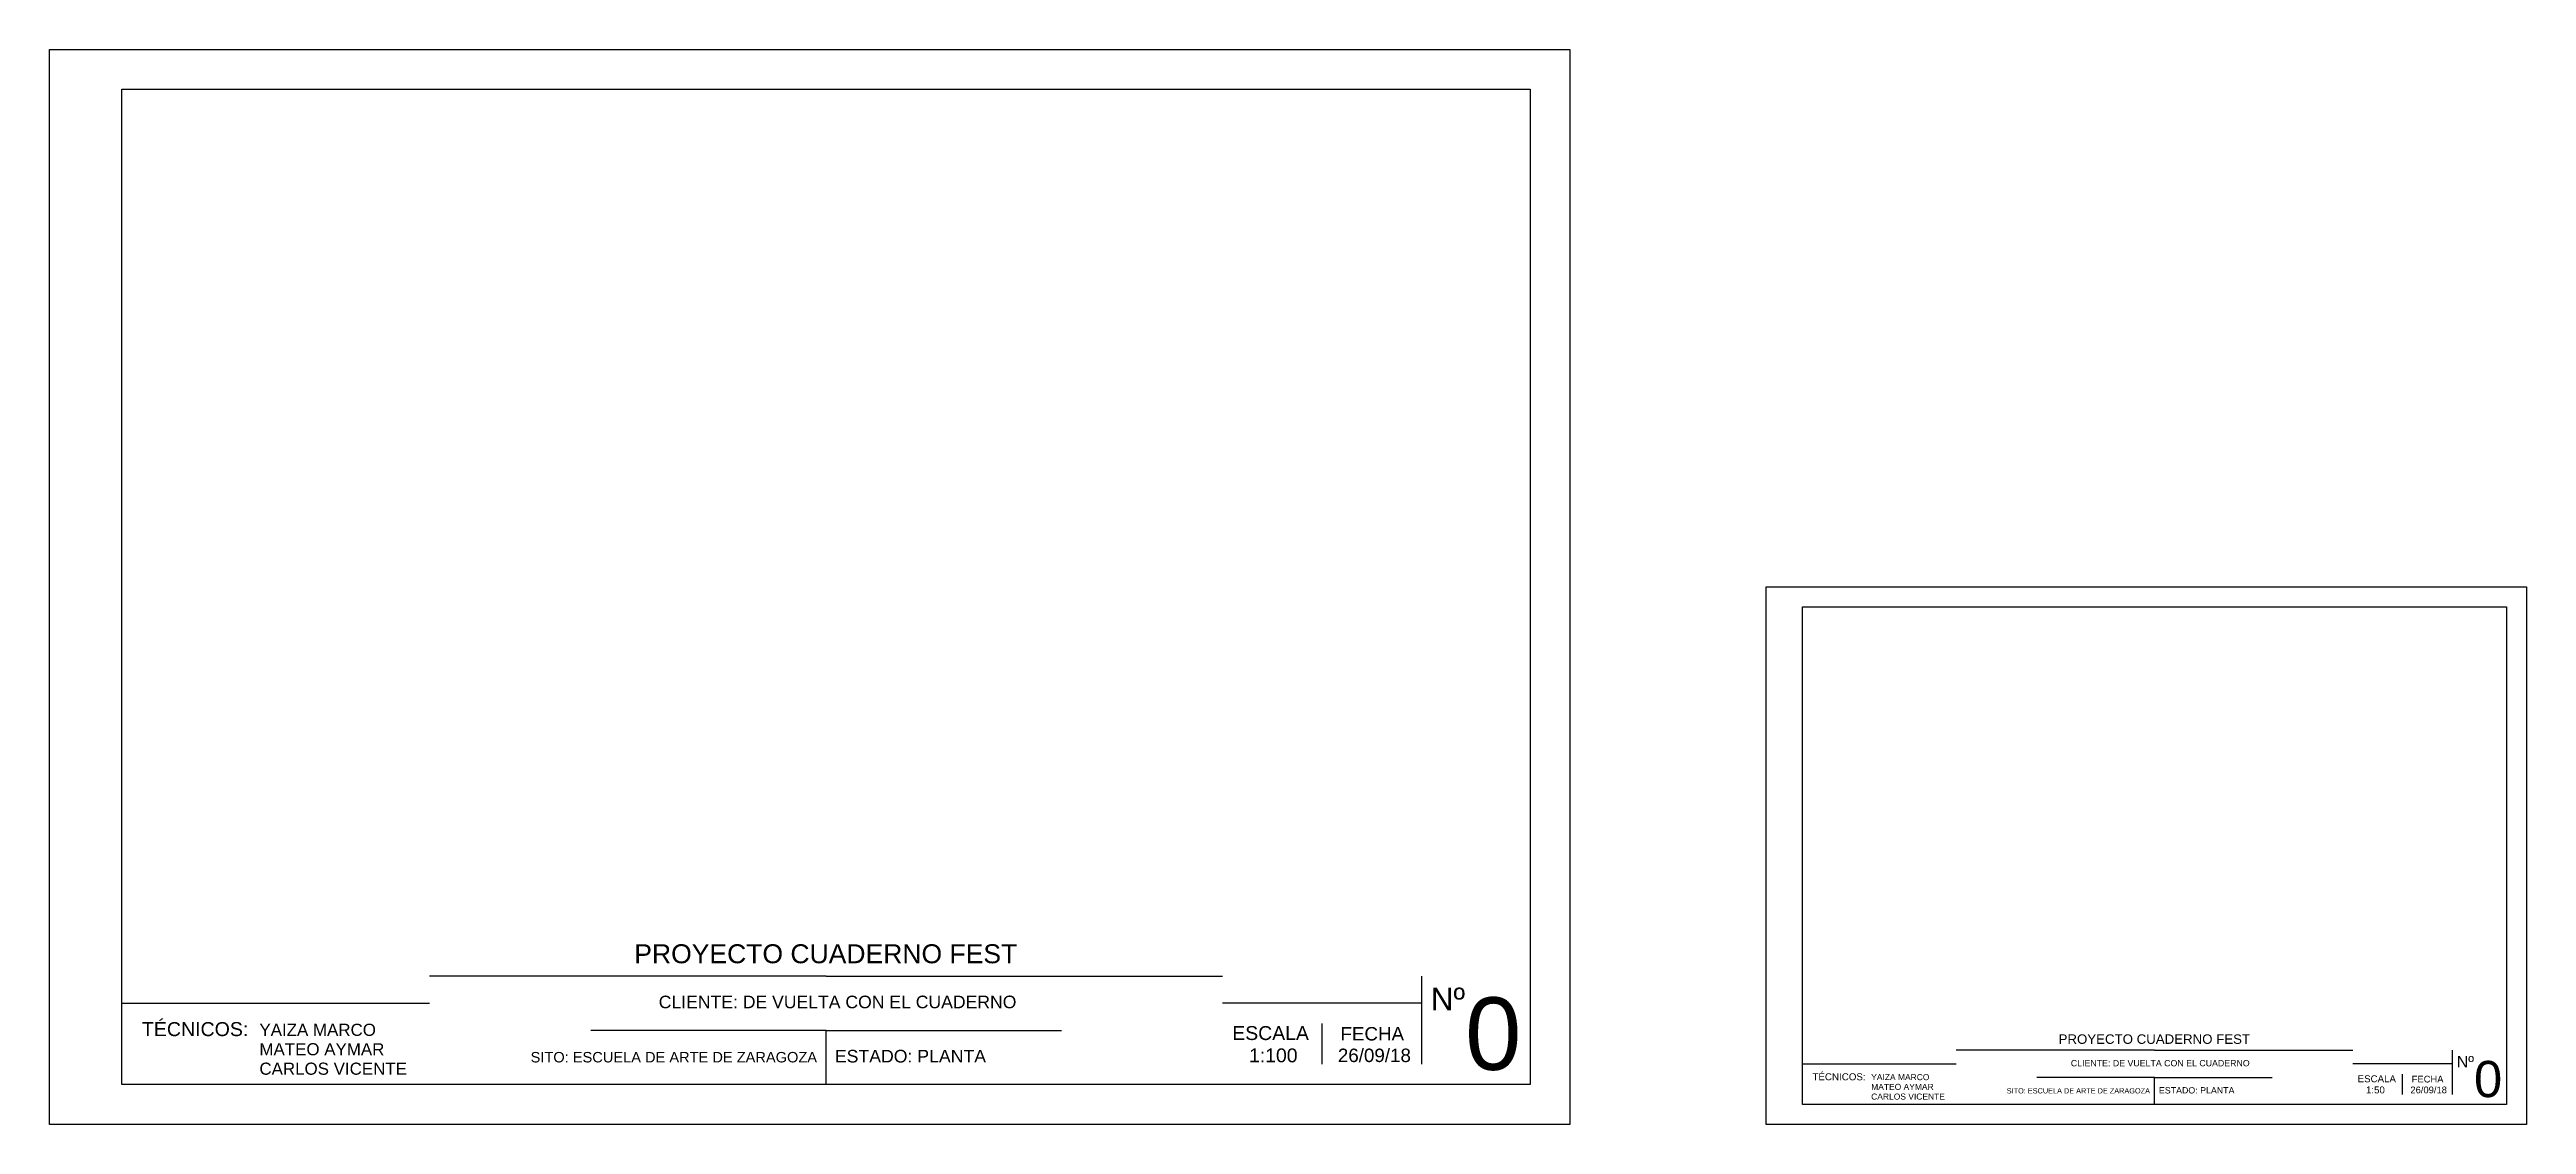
# Model space of a CAD drawing. Header units: millimetres. Extents: x 1902 to 2083, y 2224 to 2332.
# Drawn here: x 1999.7 to 2068.1, y 2224.6 to 2254.3 of the extents above; entities that cross this region are included whole.
import ezdxf

# ---------------------------------------------------------------- set-up
doc = ezdxf.new("R2010")
doc.units = ezdxf.units.MM
doc.layers.add('CAJETIN', color=5, linetype='Continuous')
doc.layers.add('z-poli-s', color=6, linetype='Continuous')
doc.styles.get("Standard").update_dxf_attribs({"font": 'arial.ttf'})

msp = doc.modelspace()

# ---------------------------------------------------------------- texts
at = {"layer": 'z-poli-s'}
for s, height, p in [('PROYECTO CUADERNO FEST', 0.52422, (2015.853, 2229.026)), ('CLIENTE: DE VUELTA CON EL CUADERNO', 0.3478, (2016.528, 2227.783)), ('Nº', 0.6221, (2037.855, 2227.728)), ('0', 2.003, (2038.803, 2226.08)), ('TÉCNICOS: ', 0.3864, (2002.253, 2227.013)), ('YAIZA MARCO ', 0.33442, (2005.498, 2227.02)), ('ESCALA', 0.3839, (2032.372, 2226.905)), ('FECHA', 0.3711, (2035.36, 2226.892)), ('MATEO AYMAR', 0.33442, (2005.498, 2226.483)), ('SITO: ESCUELA DE ARTE DE ZARAGOZA', 0.28879, (2012.989, 2226.286)), ('ESTADO: PLANTA', 0.3493, (2021.394, 2226.284)), ('1:100', 0.3839, (2032.833, 2226.289)), ('26/09/18', 0.3711, (2035.288, 2226.296)), ('PROYECTO CUADERNO FEST', 0.26211, (2055.197, 2226.799)), ('Nº', 0.3111, (2066.198, 2226.15)), ('CARLOS VICENTE', 0.33442, (2005.498, 2225.946)), ('TÉCNICOS: ', 0.1932, (2048.397, 2225.793)), ('YAIZA MARCO ', 0.16721, (2050.02, 2225.796)), ('CLIENTE: DE VUELTA CON EL CUADERNO', 0.1739, (2055.535, 2226.178)), ('ESCALA', 0.192, (2063.457, 2225.738)), ('FECHA', 0.1855, (2064.951, 2225.732)), ('0', 1.002, (2066.672, 2225.326)), ('CARLOS VICENTE', 0.16721, (2050.02, 2225.259)), ('MATEO AYMAR', 0.16721, (2050.02, 2225.527)), ('SITO: ESCUELA DE ARTE DE ZARAGOZA', 0.1444, (2053.765, 2225.429)), ('ESTADO: PLANTA', 0.17465, (2057.968, 2225.428)), ('1:50', 0.192, (2063.687, 2225.43)), ('26/09/18', 0.1855, (2064.915, 2225.434))]:
    msp.add_text(s, height=height, dxfattribs=at).set_placement(p)

# ---------------------------------------------------------------- linework, layer by layer
at = {"layer": 'CAJETIN'}
for p, q in [((1999.7, 2254.272), (2041.7, 2254.272)), ((1999.7, 2224.572), (1999.7, 2254.272)), ((2041.7, 2254.272), (2041.7, 2224.572)), ((2001.7, 2253.172), (2040.6, 2253.172)), ((2001.7, 2225.672), (2001.7, 2253.172)), ((2040.6, 2253.172), (2040.6, 2225.672)), ((2047.121, 2239.422), (2068.121, 2239.422)), ((2047.121, 2224.572), (2047.121, 2239.422)), ((2068.121, 2239.422), (2068.121, 2224.572)), ((2048.121, 2238.872), (2067.571, 2238.872)), ((2048.121, 2225.122), (2048.121, 2238.872)), ((2067.571, 2238.872), (2067.571, 2225.122)), ((2040.6, 2225.672), (2001.7, 2225.672)), ((2067.571, 2225.122), (2048.121, 2225.122)), ((2041.7, 2224.572), (1999.7, 2224.572)), ((2068.121, 2224.572), (2047.121, 2224.572))]:
    msp.add_line(p, q, dxfattribs=at)
at = {"layer": 'z-poli-s'}
for p, q in [((2021.15, 2228.672), (2010.2, 2228.672)), ((2021.15, 2228.672), (2032.1, 2228.672)), ((2037.6, 2228.672), (2037.6, 2226.234)), ((2001.7, 2227.922), (2010.2, 2227.922)), ((2037.6, 2227.922), (2032.1, 2227.922)), ((2021.15, 2227.172), (2014.65, 2227.172)), ((2021.15, 2227.172), (2027.65, 2227.172)), ((2021.15, 2225.672), (2021.15, 2227.172)), ((2034.85, 2226.234), (2034.85, 2227.359)), ((2057.846, 2226.622), (2052.371, 2226.622)), ((2057.846, 2226.622), (2063.321, 2226.622)), ((2066.071, 2226.622), (2066.071, 2225.403)), ((2048.121, 2226.247), (2052.371, 2226.247)), ((2057.846, 2225.872), (2054.596, 2225.872)), ((2057.846, 2225.872), (2061.096, 2225.872)), ((2057.846, 2225.122), (2057.846, 2225.872)), ((2066.071, 2226.247), (2063.321, 2226.247)), ((2064.696, 2225.403), (2064.696, 2225.965))]:
    msp.add_line(p, q, dxfattribs=at)

msp.set_redraw_order([(e.dxf.handle, doc.entitydb.next_handle()) for e in msp.query("TEXT MTEXT ATTDEF DIMENSION ARC_DIMENSION")])  # texts and dimensions are drawn at this point

doc.saveas('drawing.dxf')
